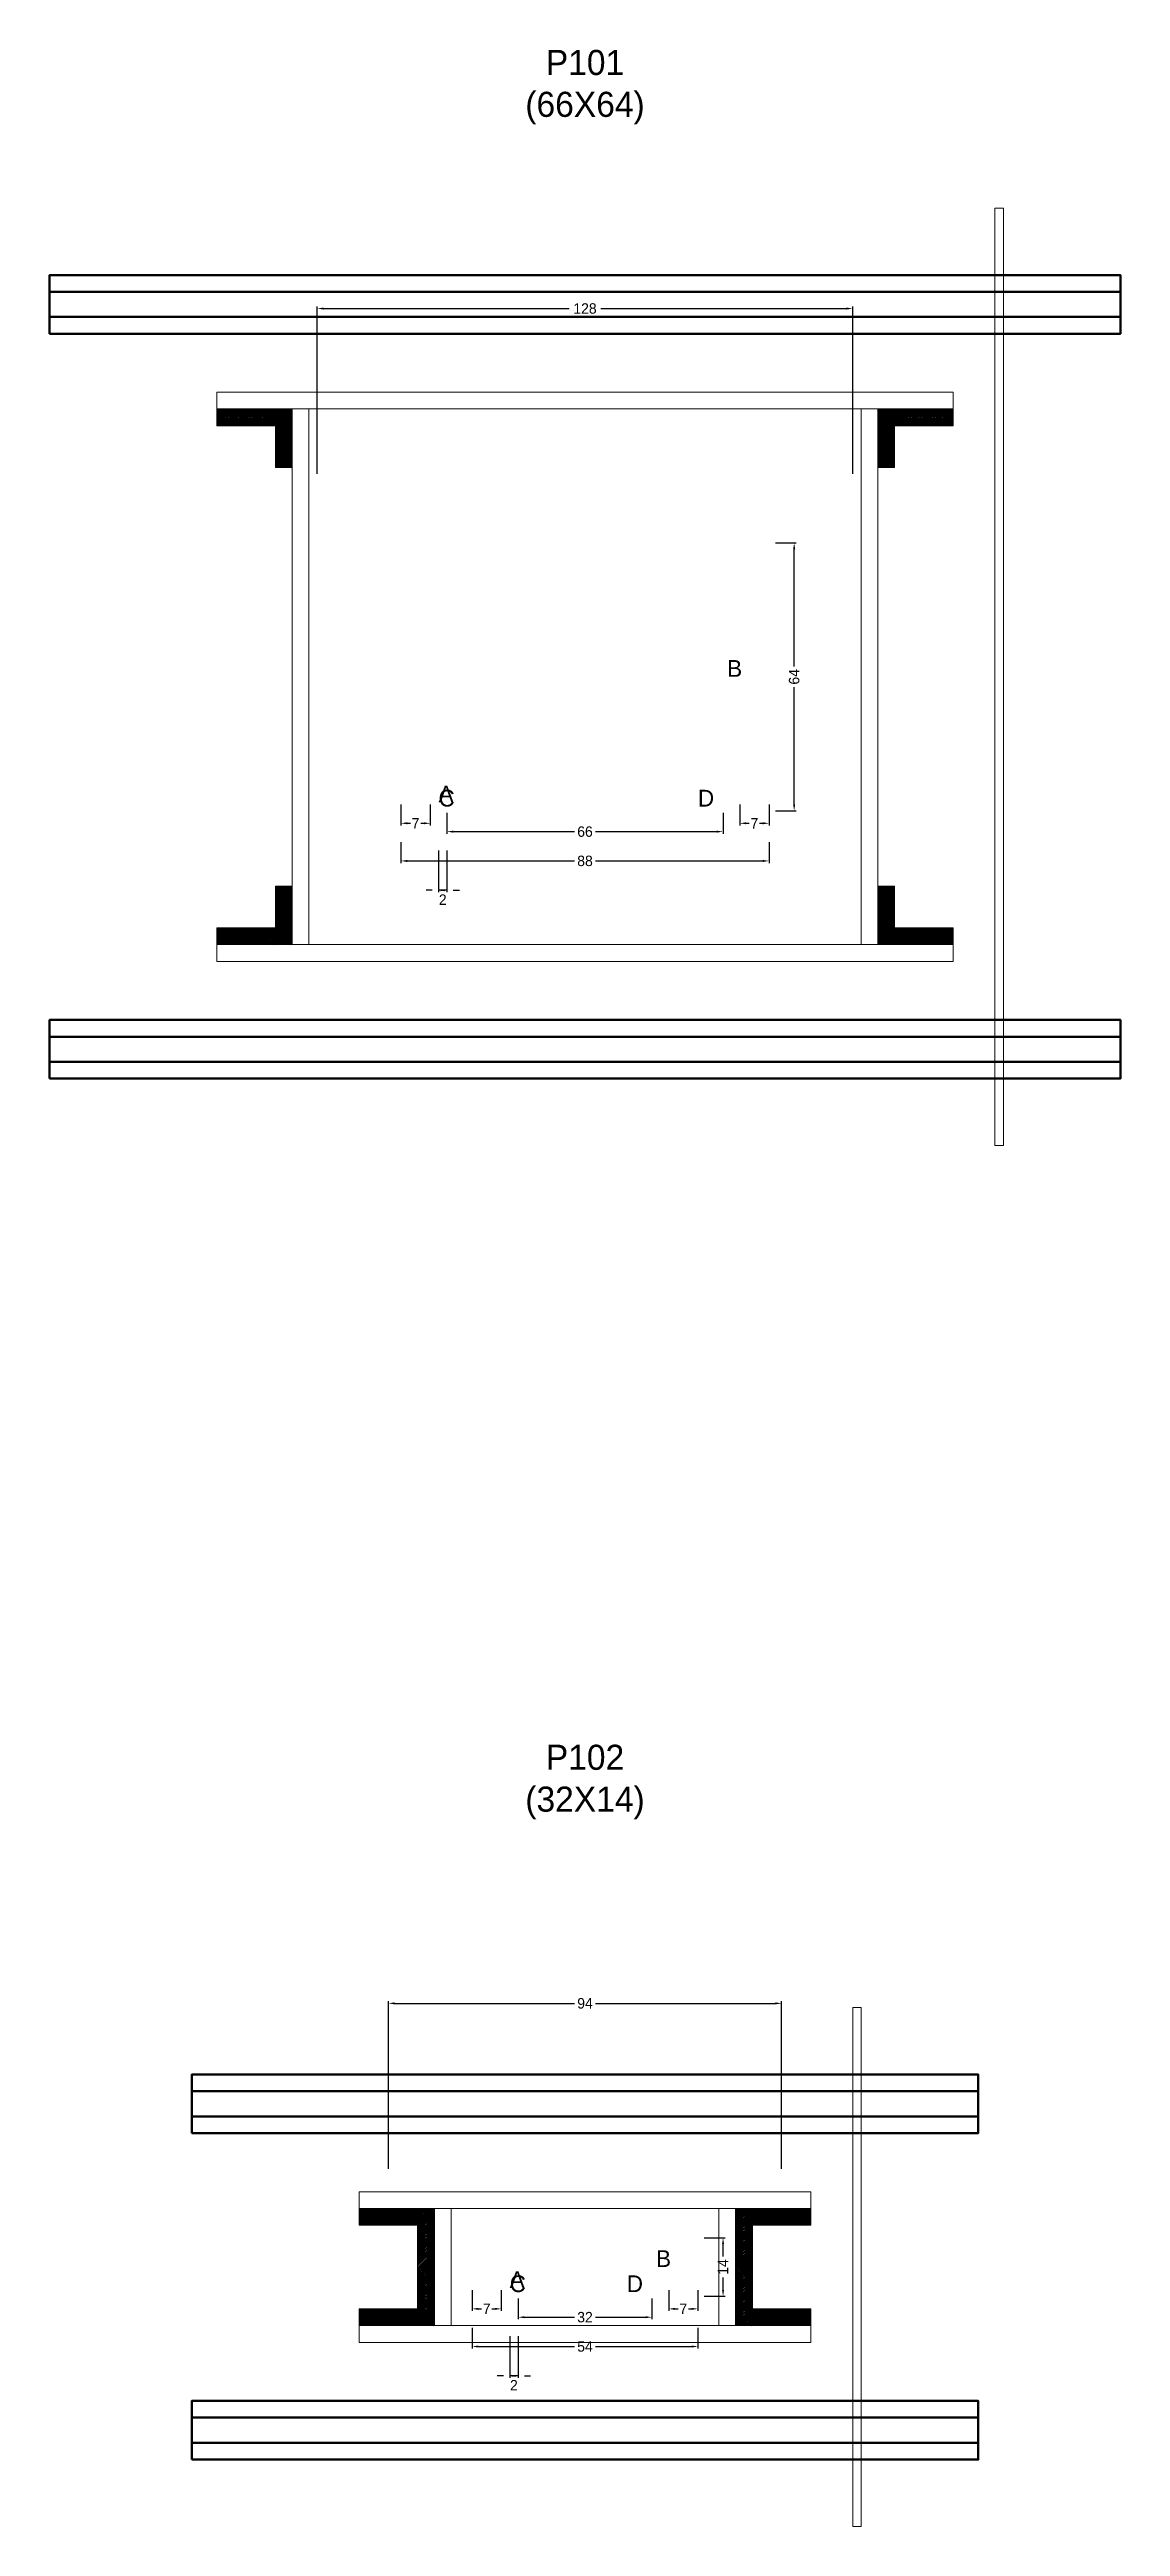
# Model space of a CAD drawing. Header units: centimetres. Extents: x -10500 to 4147, y -7606 to 295.
# Drawn here: x -128 to 128, y -302 to 290 of the extents above; entities that cross this region are included whole.
import ezdxf

# ---------------------------------------------------------------- set-up
doc = ezdxf.new("R2010")
doc.units = ezdxf.units.CM
for name, color, linetype in [('COTA', 241, 'Continuous'), ('GRAVATA', 224, 'Continuous'), ('Hachura', 251, 'Continuous'), ('NOMENCLATURA', 7, 'Continuous'), ('SARRAFO', 251, 'Continuous')]:
    doc.layers.add(name, color=color, linetype=linetype)
doc.dimstyles.new('cotax2', dxfattribs={"dimtxt": 2.5, "dimasz": 1.5, "dimexe": 0.5, "dimexo": 0.5, "dimgap": 0.5, "dimtad": 1, "dimcen": 2.5, "dimazin": 3, "dimtfac": 1, "dimtmove": 0, "dimatfit": 3})

msp = doc.modelspace()

# ---------------------------------------------------------------- texts
at = {"layer": 'NOMENCLATURA'}
for s, p in [('B', (34, 140)), ('A', (-35, 110)), ('C', (-35, 109)), ('D', (27, 109)), ('B', (17, -240)), ('A', (-18, -245)), ('C', (-18, -246)), ('D', (10, -246))]:
    msp.add_text(s, height=4, dxfattribs=at).set_placement(p)
at = {"layer": 'NOMENCLATURA', "char_height": 6, "attachment_point": 8}
for s, insert in [('P101\\P(66X64)', (0, 272)), ('P102\\P(32X14)', (0, -133))]:
    msp.add_mtext(s, dxfattribs=dict(at, insert=insert))

# ---------------------------------------------------------------- blocks, each defined once
blk = doc.blocks.new('_CLOSEDFILLED')
at = {"color": 0, "linetype": 'BYBLOCK'}
blk.add_solid([(-1, 0.16), (0, 0), (-1, -0.16)], dxfattribs=at)
blk = doc.blocks.new('*D40')
for p, q in [((-27, -254.5), (-27, -259.5)), ((27, -254.5), (27, -259.5)), ((-25.5, -259), (-2.5, -259)), ((2.5, -259), (25.5, -259))]:
    blk.add_line(p, q)
at = {"layer": 'Defpoints'}
for p in [(-27, -254), (27, -254), (-27, -259)]:
    blk.add_point(p, dxfattribs=at)
at = {"layer": 'COTA', "xscale": 1.5, "yscale": 1.5, "rotation": 180}
blk.add_blockref('_CLOSEDFILLED', (-27, -259), dxfattribs=at)
at = {"layer": 'COTA', "xscale": 1.5, "yscale": 1.5}
blk.add_blockref('_CLOSEDFILLED', (27, -259), dxfattribs=at)
at = {"layer": 'COTA', "insert": (0, -259), "char_height": 2.5, "attachment_point": 5}
blk.add_mtext('54', dxfattribs=at)
blk = doc.blocks.new('*D41')
for p, q in [((-16, -247.5), (-16, -252.5)), ((16, -247.5), (16, -252.5)), ((-14.5, -252), (-2.5, -252)), ((2.5, -252), (14.5, -252))]:
    blk.add_line(p, q)
at = {"layer": 'Defpoints'}
for p in [(-16, -247), (16, -247), (-16, -252)]:
    blk.add_point(p, dxfattribs=at)
at = {"layer": 'COTA', "xscale": 1.5, "yscale": 1.5, "rotation": 180}
blk.add_blockref('_CLOSEDFILLED', (-16, -252), dxfattribs=at)
at = {"layer": 'COTA', "xscale": 1.5, "yscale": 1.5}
blk.add_blockref('_CLOSEDFILLED', (16, -252), dxfattribs=at)
at = {"layer": 'COTA', "insert": (0, -252), "char_height": 2.5, "attachment_point": 5}
blk.add_mtext('32', dxfattribs=at)
blk = doc.blocks.new('*D42')
for p, q in [((28.5, -233), (33.5, -233)), ((33, -237.5), (33, -234.5)), ((33, -245.5), (33, -242.5)), ((28.5, -247), (33.5, -247))]:
    blk.add_line(p, q)
at = {"layer": 'Defpoints'}
for p in [(28, -233), (28, -247), (33, -247)]:
    blk.add_point(p, dxfattribs=at)
at = {"layer": 'COTA', "xscale": 1.5, "yscale": 1.5}
for p, rotation in [((33, -233), 90), ((33, -247), 270)]:
    blk.add_blockref('_CLOSEDFILLED', p, dxfattribs=dict(at, rotation=rotation))
at = {"layer": 'COTA', "insert": (33, -240), "char_height": 2.5, "attachment_point": 5, "rotation": 90}
blk.add_mtext('14', dxfattribs=at)
blk = doc.blocks.new('*D43')
for p, q in [((-27, -245.5), (-27, -250.5)), ((-20, -245.5), (-20, -250.5)), ((-25.5, -250), (-24.75, -250)), ((-22.25, -250), (-21.5, -250))]:
    blk.add_line(p, q)
at = {"layer": 'Defpoints'}
for p in [(-27, -245), (-20, -245), (-27, -250)]:
    blk.add_point(p, dxfattribs=at)
at = {"layer": 'COTA', "xscale": 1.5, "yscale": 1.5, "rotation": 180}
blk.add_blockref('_CLOSEDFILLED', (-27, -250), dxfattribs=at)
at = {"layer": 'COTA', "xscale": 1.5, "yscale": 1.5}
blk.add_blockref('_CLOSEDFILLED', (-20, -250), dxfattribs=at)
at = {"layer": 'COTA', "insert": (-23.5, -250), "char_height": 2.5, "attachment_point": 5}
blk.add_mtext('7', dxfattribs=at)
blk = doc.blocks.new('*D44')
for p, q in [((20, -245.5), (20, -250.5)), ((27, -245.5), (27, -250.5)), ((21.5, -250), (22.25, -250)), ((24.75, -250), (25.5, -250))]:
    blk.add_line(p, q)
at = {"layer": 'Defpoints'}
for p in [(20, -245), (27, -245), (20, -250)]:
    blk.add_point(p, dxfattribs=at)
at = {"layer": 'COTA', "xscale": 1.5, "yscale": 1.5, "rotation": 180}
blk.add_blockref('_CLOSEDFILLED', (20, -250), dxfattribs=at)
at = {"layer": 'COTA', "xscale": 1.5, "yscale": 1.5}
blk.add_blockref('_CLOSEDFILLED', (27, -250), dxfattribs=at)
at = {"layer": 'COTA', "insert": (23.5, -250), "char_height": 2.5, "attachment_point": 5}
blk.add_mtext('7', dxfattribs=at)
blk = doc.blocks.new('*D45')
for p, q in [((-47, -216.5), (-47, -176.5)), ((-45.5, -177), (-2.5, -177)), ((2.5, -177), (45.5, -177)), ((47, -216.5), (47, -176.5))]:
    blk.add_line(p, q)
at = {"layer": 'Defpoints'}
for p in [(-47, -177), (-47, -217), (47, -217)]:
    blk.add_point(p, dxfattribs=at)
at = {"layer": 'COTA', "xscale": 1.5, "yscale": 1.5, "rotation": 180}
blk.add_blockref('_CLOSEDFILLED', (-47, -177), dxfattribs=at)
at = {"layer": 'COTA', "xscale": 1.5, "yscale": 1.5}
blk.add_blockref('_CLOSEDFILLED', (47, -177), dxfattribs=at)
at = {"layer": 'COTA', "insert": (0, -177), "char_height": 2.5, "attachment_point": 5}
blk.add_mtext('94', dxfattribs=at)
blk = doc.blocks.new('*D14')
for p, q in [((-44, 100.5), (-44, 95.5)), ((-42.5, 96), (-2.5, 96)), ((2.5, 96), (42.5, 96)), ((44, 100.5), (44, 95.5))]:
    blk.add_line(p, q)
at = {"layer": 'Defpoints'}
for p in [(-44, 101), (44, 101), (-44, 96)]:
    blk.add_point(p, dxfattribs=at)
at = {"layer": 'COTA', "xscale": 1.5, "yscale": 1.5, "rotation": 180}
blk.add_blockref('_CLOSEDFILLED', (-44, 96), dxfattribs=at)
at = {"layer": 'COTA', "xscale": 1.5, "yscale": 1.5}
blk.add_blockref('_CLOSEDFILLED', (44, 96), dxfattribs=at)
at = {"layer": 'COTA', "insert": (0, 96), "char_height": 2.5, "attachment_point": 5}
blk.add_mtext('88', dxfattribs=at)
blk = doc.blocks.new('*D15')
for p, q in [((-33, 107.5), (-33, 102.5)), ((33, 107.5), (33, 102.5)), ((-31.5, 103), (-2.5, 103)), ((2.5, 103), (31.5, 103))]:
    blk.add_line(p, q)
at = {"layer": 'Defpoints'}
for p in [(-33, 108), (33, 108), (-33, 103)]:
    blk.add_point(p, dxfattribs=at)
at = {"layer": 'COTA', "xscale": 1.5, "yscale": 1.5, "rotation": 180}
blk.add_blockref('_CLOSEDFILLED', (-33, 103), dxfattribs=at)
at = {"layer": 'COTA', "xscale": 1.5, "yscale": 1.5}
blk.add_blockref('_CLOSEDFILLED', (33, 103), dxfattribs=at)
at = {"layer": 'COTA', "insert": (0, 103), "char_height": 2.5, "attachment_point": 5}
blk.add_mtext('66', dxfattribs=at)
blk = doc.blocks.new('*D16')
for p, q in [((45.5, 172), (50.5, 172)), ((50, 142.5), (50, 170.5)), ((50, 109.5), (50, 137.5)), ((45.5, 108), (50.5, 108))]:
    blk.add_line(p, q)
at = {"layer": 'Defpoints'}
for p in [(45, 172), (45, 108), (50, 108)]:
    blk.add_point(p, dxfattribs=at)
at = {"layer": 'COTA', "xscale": 1.5, "yscale": 1.5}
for p, rotation in [((50, 172), 90), ((50, 108), 270)]:
    blk.add_blockref('_CLOSEDFILLED', p, dxfattribs=dict(at, rotation=rotation))
at = {"layer": 'COTA', "insert": (50, 140), "char_height": 2.5, "attachment_point": 5, "rotation": 90}
blk.add_mtext('64', dxfattribs=at)
blk = doc.blocks.new('*D17')
for p, q in [((-44, 109.5), (-44, 104.5)), ((-37, 109.5), (-37, 104.5)), ((-42.5, 105), (-41.75, 105)), ((-39.25, 105), (-38.5, 105))]:
    blk.add_line(p, q)
at = {"layer": 'Defpoints'}
for p in [(-44, 110), (-37, 110), (-44, 105)]:
    blk.add_point(p, dxfattribs=at)
at = {"layer": 'COTA', "xscale": 1.5, "yscale": 1.5, "rotation": 180}
blk.add_blockref('_CLOSEDFILLED', (-44, 105), dxfattribs=at)
at = {"layer": 'COTA', "xscale": 1.5, "yscale": 1.5}
blk.add_blockref('_CLOSEDFILLED', (-37, 105), dxfattribs=at)
at = {"layer": 'COTA', "insert": (-40.5, 105), "char_height": 2.5, "attachment_point": 5}
blk.add_mtext('7', dxfattribs=at)
blk = doc.blocks.new('*D18')
for p, q in [((37, 109.5), (37, 104.5)), ((44, 109.5), (44, 104.5)), ((38.5, 105), (39.25, 105)), ((41.75, 105), (42.5, 105))]:
    blk.add_line(p, q)
at = {"layer": 'Defpoints'}
for p in [(37, 110), (44, 110), (37, 105)]:
    blk.add_point(p, dxfattribs=at)
at = {"layer": 'COTA', "xscale": 1.5, "yscale": 1.5, "rotation": 180}
blk.add_blockref('_CLOSEDFILLED', (37, 105), dxfattribs=at)
at = {"layer": 'COTA', "xscale": 1.5, "yscale": 1.5}
blk.add_blockref('_CLOSEDFILLED', (44, 105), dxfattribs=at)
at = {"layer": 'COTA', "insert": (40.5, 105), "char_height": 2.5, "attachment_point": 5}
blk.add_mtext('7', dxfattribs=at)
blk = doc.blocks.new('*D19')
for p, q in [((-64, 188.5), (-64, 228.5)), ((-62.5, 228), (-3.75, 228)), ((3.75, 228), (62.5, 228)), ((64, 188.5), (64, 228.5))]:
    blk.add_line(p, q)
at = {"layer": 'Defpoints'}
for p in [(-64, 228), (-64, 188), (64, 188)]:
    blk.add_point(p, dxfattribs=at)
at = {"layer": 'COTA', "xscale": 1.5, "yscale": 1.5, "rotation": 180}
blk.add_blockref('_CLOSEDFILLED', (-64, 228), dxfattribs=at)
at = {"layer": 'COTA', "xscale": 1.5, "yscale": 1.5}
blk.add_blockref('_CLOSEDFILLED', (64, 228), dxfattribs=at)
at = {"layer": 'COTA', "insert": (0, 228), "char_height": 2.5, "attachment_point": 5}
blk.add_mtext('128', dxfattribs=at)

# ---------------------------------------------------------------- dimensions: what is measured, and where the dimension line sits
at = {"layer": 'COTA'}
for base, p1, p2, picture, middle in [((-64, 228), (-64, 188), (64, 188), '*D19', (0, 228)), ((-44, 105), (-44, 110), (-37, 110), '*D17', (-40.5, 105)), ((-33, 103), (-33, 108), (33, 108), '*D15', (0, 103)), ((37, 105), (37, 110), (44, 110), '*D18', (40.5, 105)), ((-44, 96), (-44, 101), (44, 101), '*D14', (0, 96)), ((-47, -177), (-47, -217), (47, -217), '*D45', (0, -177)), ((-27, -250), (-27, -245), (-20, -245), '*D43', (-23.5, -250)), ((-16, -252), (-16, -247), (16, -247), '*D41', (0, -252)), ((20, -250), (20, -245), (27, -245), '*D44', (23.5, -250)), ((-27, -259), (-27, -254), (27, -254), '*D40', (0, -259))]:
    dim = msp.add_linear_dim(base=base, p1=p1, p2=p2, dimstyle='cotax2', dxfattribs=at)
    dim.commit()
    dim.dimension.update_dxf_attribs({"geometry": picture, "text_midpoint": middle})
for base, p1, p2, picture, middle in [((50, 108), (45, 108), (45, 172), '*D16', (50, 140)), ((33, -247), (28, -247), (28, -233), '*D42', (33, -240))]:
    dim = msp.add_linear_dim(base=base, p1=p1, p2=p2, angle=90, dimstyle='cotax2', dxfattribs=at)
    dim.commit()
    dim.dimension.update_dxf_attribs({"geometry": picture, "text_midpoint": middle})
for base, p1, p2 in [((-33, 89), (-33, 99), (-35, 99)), ((-16, -266), (-16, -256), (-18, -256))]:
    msp.add_linear_dim(base=base, p1=p1, p2=p2, dimstyle='cotax2', dxfattribs=at).render()

# ---------------------------------------------------------------- hatches: boundary and pattern name
at = {"layer": 'SARRAFO'}
h = msp.add_hatch(dxfattribs=at)
h.set_pattern_fill('SOLID', scale=2)
h.paths.add_polyline_path([(-88, 200), (-74, 200), (-74, 204), (-88, 204)])
h = msp.add_hatch(dxfattribs=at)
h.set_pattern_fill('SOLID', scale=2)
h.paths.add_polyline_path([(-74, 190), (-70, 190), (-70, 204), (-74, 204)])
h = msp.add_hatch(dxfattribs=at)
h.set_pattern_fill('SOLID', scale=2)
h.paths.add_polyline_path([(70, 190), (74, 190), (74, 204), (70, 204)])
h = msp.add_hatch(dxfattribs=at)
h.set_pattern_fill('SOLID', scale=2)
h.paths.add_polyline_path([(74, 200), (88, 200), (88, 204), (74, 204)])
h = msp.add_hatch(dxfattribs=at)
h.set_pattern_fill('SOLID', scale=2)
h.paths.add_polyline_path([(-74, 76), (-70, 76), (-70, 90), (-74, 90)])
h = msp.add_hatch(dxfattribs=at)
h.set_pattern_fill('SOLID', scale=2)
h.paths.add_polyline_path([(70, 76), (74, 76), (74, 90), (70, 90)])
h = msp.add_hatch(dxfattribs=at)
h.set_pattern_fill('SOLID', scale=2)
h.paths.add_polyline_path([(-88, 76), (-74, 76), (-74, 80), (-88, 80)])
h = msp.add_hatch(dxfattribs=at)
h.set_pattern_fill('SOLID', scale=2)
h.paths.add_polyline_path([(74, 76), (88, 76), (88, 80), (74, 80)])
h = msp.add_hatch(dxfattribs=at)
h.set_pattern_fill('SOLID', scale=2)
h.paths.add_polyline_path([(-54, -230), (-40, -230), (-40, -226), (-54, -226)])
h = msp.add_hatch(dxfattribs=at)
h.set_pattern_fill('SOLID', scale=2)
h.paths.add_polyline_path([(-40, -240), (-36, -240), (-36, -226), (-40, -226)])
h = msp.add_hatch(dxfattribs=at)
h.set_pattern_fill('SOLID', scale=2)
h.paths.add_polyline_path([(36, -240), (40, -240), (40, -226), (36, -226)])
h = msp.add_hatch(dxfattribs=at)
h.set_pattern_fill('SOLID', scale=2)
h.paths.add_polyline_path([(40, -230), (54, -230), (54, -226), (40, -226)])
h = msp.add_hatch(dxfattribs=at)
h.set_pattern_fill('SOLID', scale=2)
h.paths.add_polyline_path([(-40, -254), (-36, -254), (-36, -240), (-40, -240)])
h = msp.add_hatch(dxfattribs=at)
h.set_pattern_fill('SOLID', scale=2)
h.paths.add_polyline_path([(36, -254), (40, -254), (40, -240), (36, -240)])
h = msp.add_hatch(dxfattribs=at)
h.set_pattern_fill('SOLID', scale=2)
h.paths.add_polyline_path([(-54, -254), (-40, -254), (-40, -250), (-54, -250)])
h = msp.add_hatch(dxfattribs=at)
h.set_pattern_fill('SOLID', scale=2)
h.paths.add_polyline_path([(40, -254), (54, -254), (54, -250), (40, -250)])

# ---------------------------------------------------------------- linework, layer by layer
at = {"layer": 'GRAVATA', "lineweight": 50}
for points in [[(-128, 222), (128, 222), (128, 236), (-128, 236)], [(-128, 226), (128, 226), (128, 232), (-128, 232)], [(-128, 44), (128, 44), (128, 58), (-128, 58)], [(-128, 48), (128, 48), (128, 54), (-128, 54)], [(-94, -208), (94, -208), (94, -194), (-94, -194)], [(-94, -204), (94, -204), (94, -198), (-94, -198)], [(-94, -286), (94, -286), (94, -272), (-94, -272)], [(-94, -282), (94, -282), (94, -276), (-94, -276)]]:
    msp.add_lwpolyline(points, close=True, dxfattribs=at)
at = {"layer": 'Hachura', "lineweight": 13}
for points in [[(98, 28), (100, 28), (100, 252), (98, 252)], [(64, -302), (66, -302), (66, -178), (64, -178)]]:
    msp.add_lwpolyline(points, close=True, dxfattribs=at)
at = {"layer": 'Hachura', "lineweight": 18}
for points in [[(-88, 204), (88, 204), (88, 208), (-88, 208)], [(-70, 76), (-66, 76), (-66, 204), (-70, 204)], [(66, 76), (70, 76), (70, 204), (66, 204)], [(-88, 72), (88, 72), (88, 76), (-88, 76)], [(-54, -226), (54, -226), (54, -222), (-54, -222)], [(-36, -254), (-32, -254), (-32, -226), (-36, -226)], [(32, -254), (36, -254), (36, -226), (32, -226)], [(-54, -258), (54, -258), (54, -254), (-54, -254)]]:
    msp.add_lwpolyline(points, close=True, dxfattribs=at)
at = {"layer": 'SARRAFO', "lineweight": 13}
for points in [[(-88, 200), (-74, 200), (-74, 204), (-88, 204)], [(-74, 190), (-70, 190), (-70, 204), (-74, 204)], [(70, 190), (74, 190), (74, 204), (70, 204)], [(74, 200), (88, 200), (88, 204), (74, 204)], [(-74, 76), (-70, 76), (-70, 90), (-74, 90)], [(70, 76), (74, 76), (74, 90), (70, 90)], [(-88, 76), (-74, 76), (-74, 80), (-88, 80)], [(74, 76), (88, 76), (88, 80), (74, 80)], [(-54, -230), (-40, -230), (-40, -226), (-54, -226)], [(-40, -240), (-36, -240), (-36, -226), (-40, -226)], [(36, -240), (40, -240), (40, -226), (36, -226)], [(40, -230), (54, -230), (54, -226), (40, -226)], [(-40, -254), (-36, -254), (-36, -240), (-40, -240)], [(36, -254), (40, -254), (40, -240), (36, -240)], [(-54, -254), (-40, -254), (-40, -250), (-54, -250)], [(40, -254), (54, -254), (54, -250), (40, -250)]]:
    msp.add_lwpolyline(points, close=True, dxfattribs=at)

msp.set_redraw_order([(e.dxf.handle, doc.entitydb.next_handle()) for e in msp.query("TEXT MTEXT ATTDEF DIMENSION ARC_DIMENSION")])  # texts and dimensions are drawn at this point

doc.saveas('drawing.dxf')
